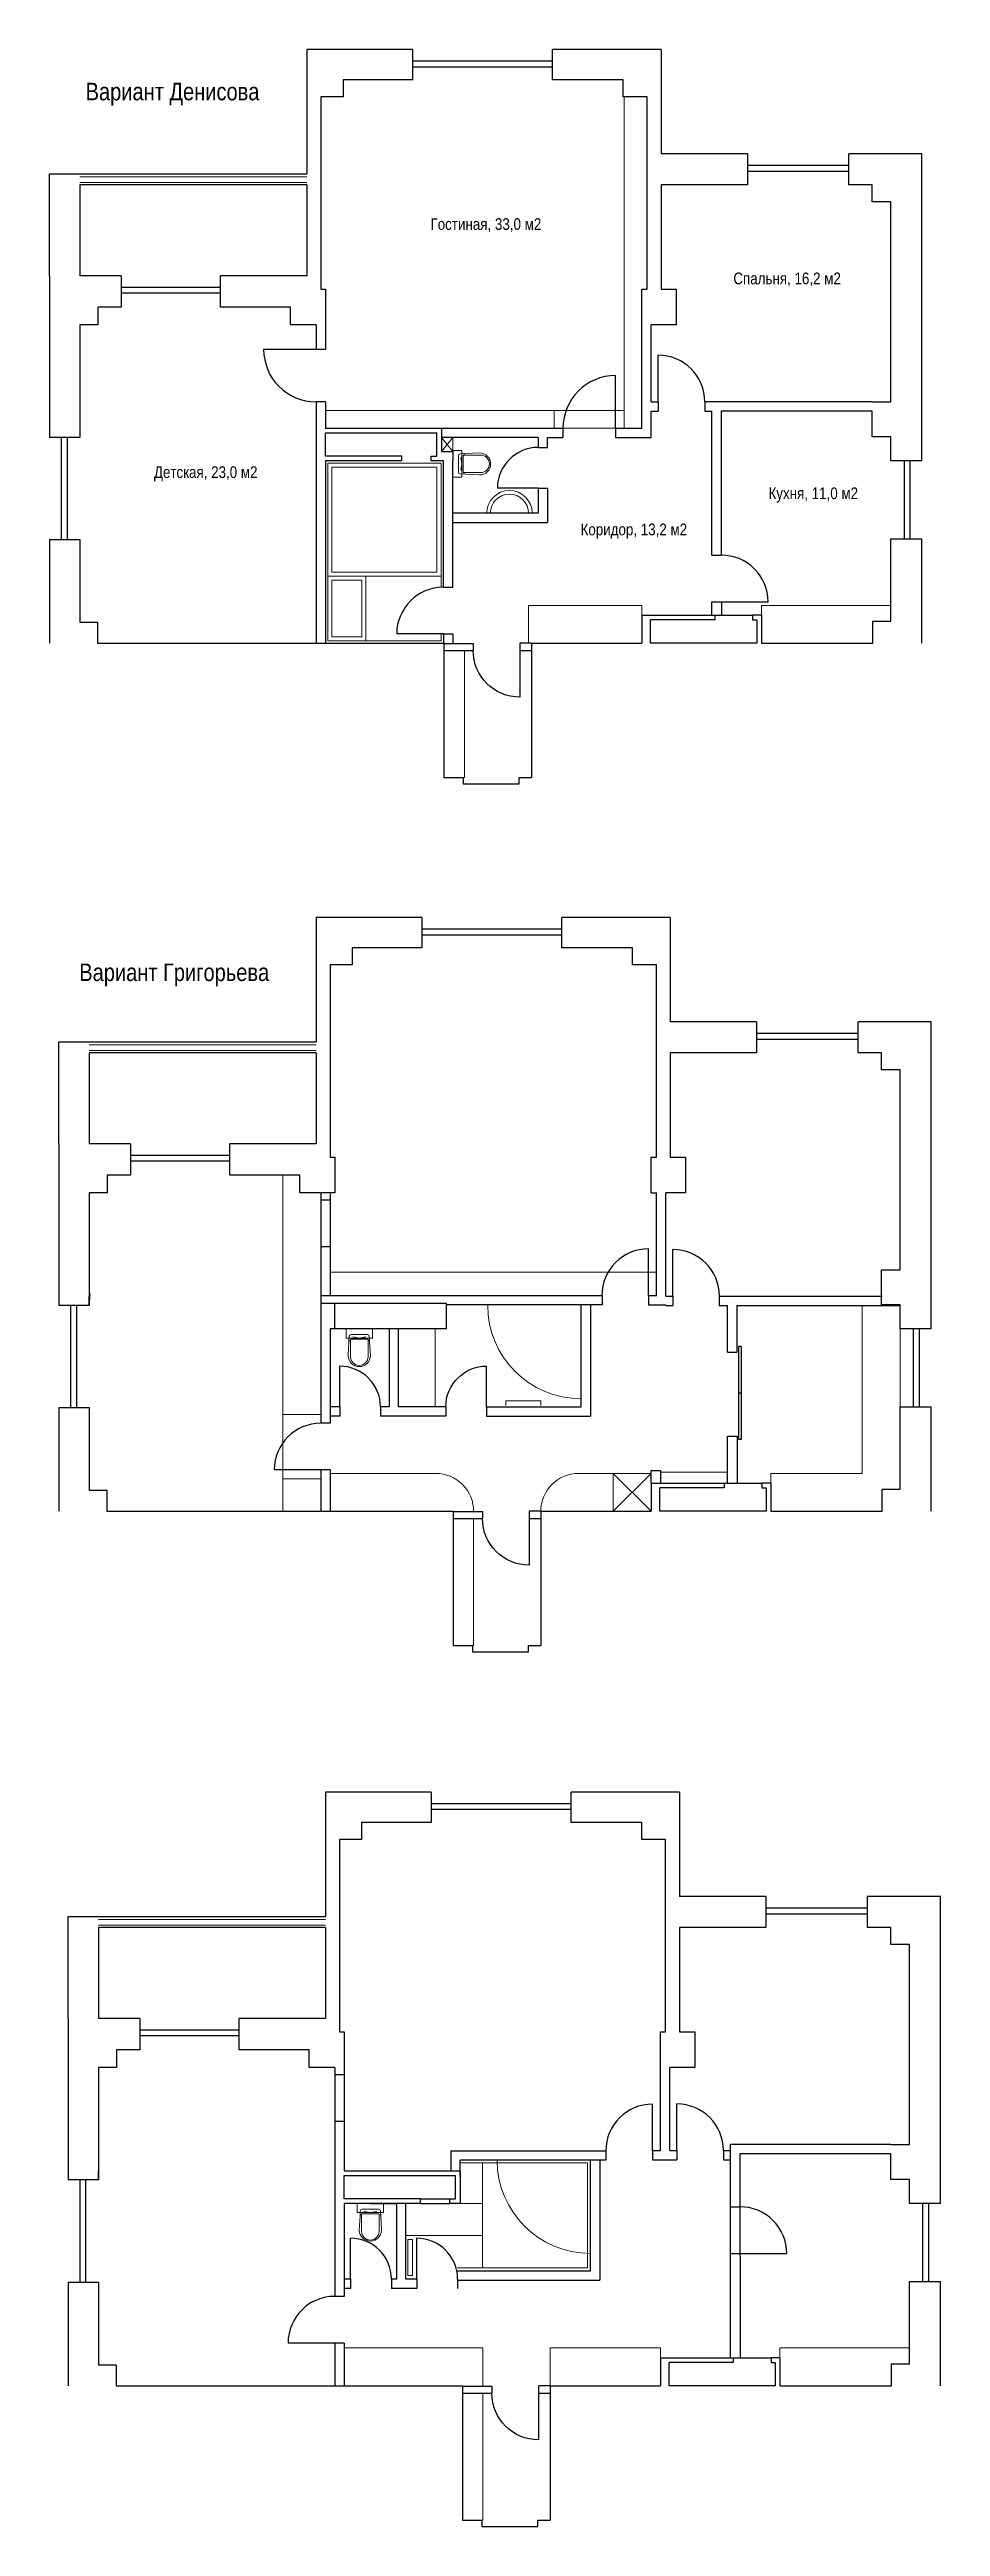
# Model space of a CAD drawing. Header units: inches. Extents: x -1596095 to 1052762, y -907497 to 506843.
# Drawn here: x -266912 to -251645, y -579853 to -537386 of the extents above; entities that cross this region are included whole.
import ezdxf

# ---------------------------------------------------------------- set-up
doc = ezdxf.new("R2010")
doc.units = ezdxf.units.IN
doc.header["$LTSCALE"] = 25
doc.header["$MEASUREMENT"] = 0
doc.layers.add('WINDOW-SILL', color=2, linetype='Continuous')
doc.layers.add('Двери', color=7, linetype='Continuous')
for name, color, linetype, lineweight in [('МЕБЕЛЬ', 5, 'Continuous', 9), ('Названия', 7, 'Continuous', 30), ('Размеры', 1, 'Continuous', 9), ('Стены', 7, 'Continuous', 30)]:
    doc.layers.add(name, color=color, linetype=linetype, lineweight=lineweight)
doc.layers.get('Размеры').off()
doc.styles.get("Standard").update_dxf_attribs({"font": 'ARIALN.TTF'})

msp = doc.modelspace()

# ---------------------------------------------------------------- texts
at = {"layer": 'Названия', "ltscale": 3}
for s, height, p in [('Вариант Денисова', 300, (-266294.9, -538256.3)), ('Гостиная, 33,0 м2', 200, (-260382.6, -540478.1)), ('Спальня, 16,2 м2', 200, (-255194, -541409.7)), ('Детская, 23,0 м2', 200, (-265124.3, -544731.5)), ('Кухня, 11,0 м2', 200, (-254591.8, -545093.8)), ('Коридор, 13,2 м2', 200, (-257812.4, -545713.4)), ('Вариант Григорьева ', 300, (-266403.6, -553356.7))]:
    msp.add_text(s, height=height, dxfattribs=at).set_placement(p)

# ---------------------------------------------------------------- blocks, each defined once
blk = doc.blocks.new('A$C025A23B8')
at = {"layer": 'Двери', "ltscale": 3}
blk.add_line((0, 0), (-800, 0), dxfattribs=at)
blk.add_arc((0, 0), 800, 180, 270, dxfattribs=at)
blk = doc.blocks.new('A$C1B43068F')
at = {"layer": 'МЕБЕЛЬ'}
for p, q in [((0, 332), (0, 48)), ((28, 362), (118, 367)), ((28, 18), (118, 13)), ((40, 300), (60, 190)), ((60, 190), (40, 80)), ((80, 330), (80, 50)), ((90, 340), (380, 340)), ((90, 40), (380, 40)), ((118, 367), (360, 380)), ((118, 13), (360, 0))]:
    blk.add_line(p, q, dxfattribs=at)
for centre, radius, start, end in [((30, 332), 30, 93.1692, 179.9894), ((30, 48), 30, 179.9894, 266.8095), ((90, 330), 10, 89.9894, 179.9894), ((90, 50), 10, 179.9894, 269.9894), ((120, 337), 30, 93.1692, 173.5211), ((120, 43), 30, 186.4576, 266.8095), ((360, 190), 190, 269.9894, 89.9894), ((380, 190), 150, 269.9894, 89.9894)]:
    blk.add_arc(centre, radius, start, end, dxfattribs=at)
blk = doc.blocks.new('A$C75CA72F4')
at = {"layer": 'МЕБЕЛЬ', "ltscale": 3}
blk.add_lwpolyline([(649, 0), (490, 0), (490, 454), (649, 454)], close=True, dxfattribs=at)
at = {"layer": 'МЕБЕЛЬ', "ltscale": 3, "extrusion": (0, 0, -1), "zscale": -1, "rotation": 359.9962709568343}
blk.add_blockref('A$C1B43068F', (-550, 36), dxfattribs=at)
blk = doc.blocks.new('A$C75556C51')
at = {"layer": 'МЕБЕЛЬ', "ltscale": 3, "xscale": -1, "rotation": 270}
blk.add_blockref('A$C75CA72F4', (-226, -649), dxfattribs=at)
blk = doc.blocks.new('A$C547704C8')
at = {"layer": 'Двери', "ltscale": 3}
blk.add_line((0, 160), (0, 860), dxfattribs=at)
blk.add_arc((0, 160), 700, 0, 90, dxfattribs=at)
at = {"layer": 'Стены', "ltscale": 3}
for p, q in [((0, 160), (0, 0)), ((700, 160), (700, 0))]:
    blk.add_line(p, q, dxfattribs=at)

# ---------------------------------------------------------------- linework, layer by layer
at = {"layer": 'WINDOW-SILL', "ltscale": 3}
msp.add_line((-266232.8, -558917.6), (-266217.4, -558718.2), dxfattribs=at)
at = {"layer": 'Двери', "ltscale": 3}
for p, q in [((-262343.4, -542526.1), (-263243.4, -542526.1)), ((-256483.5, -543426.9), (-256483.5, -542626.9)), ((-257213.5, -543876.1), (-257213.5, -542976.1)), ((-258537.8, -544907.8), (-259237.8, -544907.8)), ((-255398.5, -546854.9), (-254598.4, -546854.9)), ((-260163.4, -547406.1), (-260963.4, -547406.1)), ((-256648.8, -558748.2), (-256648.8, -557948.2)), ((-256233.8, -558758.1), (-256233.8, -557958.1)), ((-255098.9, -560417.3), (-255098.9, -559617.3)), ((-255098.9, -559617.3), (-255058.9, -559617.3)), ((-255058.9, -559617.3), (-255058.9, -561217.3)), ((-261940.4, -560659.5), (-261940.4, -559959.5)), ((-255098.9, -561217.3), (-255098.9, -560417.3)), ((-255098.9, -560417.3), (-255058.9, -560417.3)), ((-255058.9, -561217.3), (-255098.9, -561217.3)), ((-262264.4, -561738.4), (-263064.4, -561738.4)), ((-256579.8, -573412.1), (-256579.8, -572612.1)), ((-256164.8, -573408.6), (-256164.8, -572608.6)), ((-261754.4, -575611.5), (-261754.4, -574911.5)), ((-255079.8, -575172.1), (-254279.8, -575172.1)), ((-262024.8, -576707.3), (-262824.8, -576707.3))]:
    msp.add_line(p, q, dxfattribs=at)
for centre, radius, start, end in [((-262343.4, -542526.1), 900, 180, 270), ((-256483.5, -543426.9), 800, 0, 90), ((-257213.5, -543876.1), 900, 90, 180), ((-258537.8, -544907.8), 700, 90, 180), ((-255398.5, -546854.9), 800, 0, 90.35809), ((-260163.4, -547406.1), 800, 90, 180), ((-256648.8, -558748.2), 800, 90, 180), ((-256233.8, -558758.1), 800, 0, 90), ((-261940.4, -560659.5), 700, 0, 90), ((-262264.4, -561738.4), 800, 90, 180), ((-256579.8, -573412.1), 800, 90, 180), ((-256164.8, -573408.6), 800, 0, 90), ((-255079.8, -575172.1), 800, 0, 90.35809), ((-261754.4, -575611.5), 700, 0, 90), ((-262024.8, -576707.3), 800, 90, 180)]:
    msp.add_arc(centre, radius, start, end, dxfattribs=at)
at = {"layer": 'МЕБЕЛЬ', "ltscale": 3}
for p, q in [((-257063.5, -543876.1), (-257063.5, -538196.5)), ((-262183.4, -543576.1), (-257063.5, -543576.1)), ((-258263.5, -543876.1), (-258263.5, -543576.1)), ((-258113.5, -543876.1), (-257213.5, -543876.1)), ((-260003.4, -544036.1), (-260193.1, -544276.1)), ((-260193.1, -544036.1), (-260003.4, -544276.1)), ((-260003.4, -544036.1), (-260003.4, -544276.1)), ((-262143.4, -544476.3), (-262143.4, -547526.1)), ((-262143.4, -544476.3), (-260203.4, -544476.3)), ((-262073.4, -544546.3), (-262073.4, -546346.3)), ((-260273.4, -544546.3), (-262073.4, -544546.3)), ((-260273.4, -546346.3), (-260273.4, -544546.3)), ((-260203.4, -544476.3), (-260203.4, -546606.1)), ((-262143.4, -546416.3), (-260203.4, -546416.3)), ((-262073.4, -546346.3), (-260273.4, -546346.3)), ((-262073.4, -546486.3), (-262073.4, -547456.1)), ((-262073.4, -546486.3), (-261563.4, -546486.3)), ((-261563.4, -546486.3), (-261563.4, -547456.1)), ((-261493.4, -546416.3), (-261493.4, -547526.1)), ((-260203.4, -546606.1), (-260163.4, -546606.1)), ((-256763.5, -546916.1), (-258701.9, -546916.1)), ((-258701.9, -546916.1), (-258701.9, -547566.1)), ((-256763.5, -547566.1), (-256763.5, -546916.1)), ((-254713.9, -547566.1), (-254713.9, -546916.1)), ((-254713.9, -546916.1), (-252494, -546916.1)), ((-262143.4, -547526.1), (-260203.4, -547526.1)), ((-262073.4, -547456.1), (-261563.4, -547456.1)), ((-260203.4, -547406.1), (-260203.4, -547526.1)), ((-260203.4, -547406.1), (-260163.4, -547406.1)), ((-259803.9, -547690.2), (-259803.9, -549866.1)), ((-259803.9, -549866.1), (-259823.9, -549866.1)), ((-262914.4, -556686.9), (-262914.4, -562448.1)), ((-262104.4, -558348.2), (-256513.8, -558348.2)), ((-252984.6, -561798.1), (-252984.6, -558918.1)), ((-260303.7, -559318.2), (-260303.7, -560657.6)), ((-252334.2, -559318.5), (-252334.2, -560658.3)), ((-259091.7, -560633.8), (-259091.7, -560553.8)), ((-259091.7, -560553.8), (-258491.7, -560553.8)), ((-258491.7, -560553.8), (-258491.7, -560633.8)), ((-262264.4, -560788.4), (-262914.4, -560788.4)), ((-262104.4, -562448.1), (-262104.4, -561798.1)), ((-262104.4, -561798.1), (-260294.5, -561798.1)), ((-257844.5, -561798.1), (-256604.1, -561798.1)), ((-257254.1, -562448.1), (-256604.1, -561798.1)), ((-257254.1, -561798.1), (-256604.1, -562448.1)), ((-257254.1, -561798.1), (-257254.1, -562448.1)), ((-256604.1, -561798.1), (-256604.1, -561968.1)), ((-256444.1, -561778.1), (-255294.9, -561778.1)), ((-254554.5, -562448.1), (-254554.5, -561798.1)), ((-254554.5, -561798.1), (-252984.6, -561798.1)), ((-262264.4, -561888.4), (-262914.4, -561888.4)), ((-259644.5, -562572.2), (-259644.5, -564748.1)), ((-259644.5, -564748.1), (-259664.5, -564748.1)), ((-259874.4, -573621), (-257693.3, -573621)), ((-259493.3, -573621), (-259493.3, -575421)), ((-257693.3, -573621), (-259493.3, -573621)), ((-257693.3, -575421), (-257693.3, -573621)), ((-257693.3, -573621), (-257693.3, -575421)), ((-260804.8, -574312.9), (-260804.8, -574862.9)), ((-259493.3, -574312.9), (-259874.4, -574312.9)), ((-259493.3, -574862.9), (-259493.3, -574312.9)), ((-260804.8, -574862.9), (-259493.3, -574862.9)), ((-260772, -574931), (-260772, -575550.4)), ((-260692.1, -574931), (-260772, -574931)), ((-260692.1, -575550.4), (-260692.1, -574931)), ((-259920.2, -575421), (-257693.3, -575421)), ((-259493.3, -575421), (-257693.3, -575421)), ((-260772, -575550.4), (-260692.1, -575550.4)), ((-261864.8, -576792.7), (-259485.2, -576792.7)), ((-259485.2, -576792.7), (-259485.2, -577446.8)), ((-256444.8, -576792.7), (-258335.2, -576792.7)), ((-258335.2, -576792.7), (-258335.2, -577442.7)), ((-256444.8, -576792.7), (-256444.8, -576962.7)), ((-254395.2, -577442.7), (-254395.2, -576792.7)), ((-254395.2, -576792.7), (-252175.3, -576792.7)), ((-259485.2, -577566.8), (-259485.2, -579742.7)), ((-259485.2, -579742.7), (-259505.2, -579742.7))]:
    msp.add_line(p, q, dxfattribs=at)
for centre, radius, start, end in [((-259031.2, -545336.1), 390, 0, 180), ((-259031.2, -545336.1), 327.8, 0, 180), ((-257803.7, -558918.1), 1600, 180, 270), ((-260294.5, -562448.1), 650, 359.63922, 90), ((-257844.5, -562448.1), 650, 90, 180), ((-257643.3, -573572.1), 1600, 180, 270)]:
    msp.add_arc(centre, radius, start, end, dxfattribs=at)
at = {"layer": 'Стены', "ltscale": 3}
for p, q in [((-260693.8, -537385.9), (-262502.8, -537385.9)), ((-262502.8, -537385.9), (-262502.8, -539519.5)), ((-260693.8, -537385.9), (-260693.8, -537906.3)), ((-258293.5, -537585.9), (-260693.8, -537585.9)), ((-258293.5, -537906.3), (-258293.5, -537385.9)), ((-256433.9, -537385.9), (-258293.5, -537385.9)), ((-256433.9, -537385.9), (-256433.9, -539176.6)), ((-260693.8, -537906.3), (-261883.5, -537906.3)), ((-261883.5, -537906.3), (-261883.5, -538196.5)), ((-258293.5, -537685.9), (-260693.8, -537685.9)), ((-257083.2, -537906.3), (-258293.5, -537906.3)), ((-257083.2, -538196.5), (-257083.2, -537906.3)), ((-261883.5, -538196.5), (-262263.8, -538196.5)), ((-262263.8, -538196.5), (-262263.8, -541496.1)), ((-256673.2, -538196.5), (-257083.2, -538196.5)), ((-256673.2, -541496.1), (-256673.2, -538196.5)), ((-254954.1, -539176.6), (-256433.9, -539176.6)), ((-254954.1, -539176.6), (-254954.1, -539706.5)), ((-253214.3, -539706.5), (-253214.3, -539176.6)), ((-251963.9, -539176.6), (-253214.3, -539176.6)), ((-251963.9, -544436.5), (-251963.9, -539176.6)), ((-266912.4, -541264.6), (-266912.4, -539519.5)), ((-266912.4, -539519.5), (-262502.8, -539519.5)), ((-262502.8, -539706.5), (-266392.1, -539706.5)), ((-266392.1, -539706.5), (-266392.1, -541264.6)), ((-262502.8, -539706.5), (-262502.8, -541264.6)), ((-254954.1, -539706.5), (-256433.9, -539706.5)), ((-256433.9, -539706.5), (-256433.9, -541496.1)), ((-253214.3, -539376.6), (-254954.1, -539376.6)), ((-253214.3, -539476.6), (-254954.1, -539476.6)), ((-252814.2, -539706.5), (-253214.3, -539706.5)), ((-252814.2, -539996.8), (-252814.2, -539706.5)), ((-252493.6, -539996.8), (-252814.2, -539996.8)), ((-252493.6, -543426.9), (-252493.6, -539996.8)), ((-266912.4, -541264.6), (-266912.4, -544035.6)), ((-265682.9, -541264.6), (-266392.1, -541264.6)), ((-265682.9, -541264.6), (-265682.9, -541805)), ((-263983.4, -541805), (-263983.4, -541264.6)), ((-262502.8, -541264.6), (-263983.4, -541264.6)), ((-265682.9, -541805), (-266082.5, -541805)), ((-266082.5, -541805), (-266082.5, -542105.2)), ((-263983.4, -541464.6), (-265682.9, -541464.6)), ((-263983.4, -541564.6), (-265682.9, -541564.6)), ((-262783.7, -541805), (-263983.4, -541805)), ((-262783.7, -542105.2), (-262783.7, -541805)), ((-262263.8, -541496.1), (-262183.4, -541496.1)), ((-262183.4, -541496.1), (-262183.4, -541776.1)), ((-262183.4, -541776.1), (-262183.4, -542016)), ((-256763.5, -541496.1), (-256673.2, -541496.1)), ((-256763.5, -541776.1), (-256763.5, -541496.1)), ((-256763.5, -542106.2), (-256763.5, -541776.1)), ((-256433.9, -541496.1), (-256173.8, -541496.1)), ((-256173.8, -541496.1), (-256173.8, -542106.2)), ((-266082.5, -542105.2), (-266392.1, -542105.2)), ((-266392.1, -542105.2), (-266392.1, -544035.6)), ((-262343.4, -542105.2), (-262783.7, -542105.2)), ((-262343.4, -542105.2), (-262343.4, -542526.1)), ((-262183.4, -542016), (-262183.4, -542526.1)), ((-256763.5, -543586.9), (-256763.5, -542106.2)), ((-256173.8, -542106.2), (-256603.5, -542106.2)), ((-256603.5, -543426.9), (-256603.5, -542106.2)), ((-262183.4, -542526.1), (-262343.4, -542526.1)), ((-262343.4, -543426.1), (-262343.4, -547566.1)), ((-262183.4, -543426.1), (-262343.4, -543426.1)), ((-262183.4, -543426.1), (-262183.4, -543876.1)), ((-256603.5, -543426.9), (-256483.5, -543426.9)), ((-256483.5, -543426.9), (-256483.5, -543586.9)), ((-252814.2, -543426.9), (-255683.5, -543426.9)), ((-255683.5, -543426.9), (-255683.5, -543586.9)), ((-252814.2, -543426.9), (-252493.6, -543426.9)), ((-262183.4, -543876.1), (-259893.1, -543876.1)), ((-262183.4, -544356.1), (-262183.4, -543956.1)), ((-262183.4, -543956.1), (-260273, -543956.1)), ((-260273, -544356.1), (-260273, -543956.1)), ((-260193.1, -543876.1), (-260193.1, -544276.1)), ((-259893.1, -543876.1), (-258113.5, -543876.1)), ((-258113.5, -543876.1), (-258113.5, -544036.1)), ((-257213.5, -543876.1), (-257213.5, -544036.1)), ((-257213.5, -543876.1), (-256763.5, -543876.1)), ((-256763.5, -543876.1), (-256763.5, -543586.9)), ((-256603.5, -543586.9), (-256483.5, -543586.9)), ((-256603.5, -544036.1), (-256603.5, -543586.9)), ((-255683.5, -543586.9), (-255563.5, -543586.9)), ((-255563.5, -546054.9), (-255563.5, -543586.9)), ((-252814.2, -543586.9), (-255403.5, -543586.9)), ((-255403.5, -543586.9), (-255403.2, -546054.9)), ((-252814.2, -544026.9), (-252814.2, -543586.9)), ((-266392.1, -544035.6), (-266912.4, -544035.6)), ((-266712.4, -544035.6), (-266712.4, -545785.2)), ((-266612.4, -544035.6), (-266612.4, -545785.2)), ((-260873.3, -544356.1), (-262183.4, -544356.1)), ((-260873.3, -544436.3), (-260873.3, -544356.1)), ((-260373.5, -544436.3), (-260373.5, -544356.1)), ((-260373.5, -544356.1), (-260273, -544356.1)), ((-258537.8, -544036.1), (-260193.1, -544036.1)), ((-260193.1, -544276.1), (-260003.4, -544276.1)), ((-260003.4, -544276.1), (-260003.4, -544436.3)), ((-258537.8, -544036.1), (-258537.8, -544207.8)), ((-258537.8, -544207.8), (-258377.8, -544207.8)), ((-258377.8, -544207.8), (-258377.8, -544036.1)), ((-258377.8, -544036.1), (-258113.5, -544036.1)), ((-257213.5, -544036.1), (-256603.5, -544036.1)), ((-252493.6, -544026.9), (-252814.2, -544026.9)), ((-252493.6, -544436.5), (-252493.6, -544026.9)), ((-260873.3, -544436.3), (-262183.4, -544436.3)), ((-262183.4, -544436.3), (-262183.4, -545456.3)), ((-260163.4, -544436.3), (-260373.5, -544436.3)), ((-260163.4, -546606.1), (-260163.4, -544436.3)), ((-260003.4, -546606.1), (-260003.4, -544436.3)), ((-251963.9, -544436.5), (-252493.6, -544436.5)), ((-252263.9, -545776.3), (-252263.9, -544436.5)), ((-252163.9, -545776.3), (-252163.9, -544436.5)), ((-258537.8, -544907.8), (-258377.8, -544907.8)), ((-258537.8, -544907.8), (-258537.8, -545336.1)), ((-258377.8, -544907.8), (-258377.8, -545496.1)), ((-262183.4, -545456.3), (-262183.4, -546786.1)), ((-258537.8, -545336.1), (-260003.4, -545336.1)), ((-260003.4, -545496.1), (-258377.8, -545496.1)), ((-266912.4, -545785.2), (-266912.4, -547566.1)), ((-266912.4, -545785.2), (-266392.1, -545785.2)), ((-266392.1, -545785.2), (-266392.1, -547205.3)), ((-255563.7, -546054.9), (-255403.7, -546054.9)), ((-252494, -547186.5), (-252494, -545776.3)), ((-252494, -545776.3), (-251963.9, -545776.3)), ((-251963.9, -547566.1), (-251963.9, -545776.3)), ((-262183.4, -546786.1), (-262183.4, -547566.1)), ((-260163.4, -546606.1), (-260003.4, -546606.1)), ((-255563.7, -547086.1), (-255563.7, -546854.9)), ((-255563.7, -546854.9), (-255398.5, -546854.9)), ((-255398.5, -546854.9), (-255398.5, -547086.1)), ((-266392.1, -547205.3), (-266091.7, -547205.3)), ((-266091.7, -547205.3), (-266091.7, -547566.1)), ((-256763.5, -547086.1), (-256763.5, -547566.1)), ((-256763.5, -547086.1), (-254864.1, -547086.1)), ((-255513.5, -547166.2), (-256613.9, -547166.1)), ((-256613.9, -547566.1), (-256613.9, -547166.1)), ((-255513.5, -547086.1), (-255513.5, -547166.2)), ((-254713.9, -547086.1), (-254864.1, -547086.1)), ((-254864.1, -547086.1), (-254864.1, -547166.1)), ((-254864.1, -547166.1), (-254793.5, -547166.1)), ((-254793.5, -547166.1), (-254793.5, -547566.1)), ((-254713.9, -547086.1), (-254713.9, -547566.1)), ((-252803.9, -547566.1), (-252803.9, -547186.5)), ((-252803.9, -547186.5), (-252494, -547186.5)), ((-252494, -547186.5), (-252494, -547186.5)), ((-266091.7, -547566.1), (-260153.9, -547566.1)), ((-260163.4, -547406.1), (-260003.4, -547406.1)), ((-260163.4, -547406.1), (-260163.4, -547566.1)), ((-260153.9, -547566.1), (-260153.9, -549866.1)), ((-260153.9, -547570.2), (-259652.4, -547570.2)), ((-260153.9, -547690.2), (-259652.4, -547690.2)), ((-260003.4, -547406.1), (-260003.4, -547570.2)), ((-259652.4, -547570.2), (-259652.4, -547690.2)), ((-258653.9, -547566.1), (-258852.5, -547566.1)), ((-258852.5, -547569.9), (-258852.5, -547690.2)), ((-258852.5, -547690.2), (-258653.9, -547690.2)), ((-258653.9, -547566.1), (-258653.9, -549866.1)), ((-258653.9, -547566.1), (-256763.5, -547566.1)), ((-254793.5, -547566.1), (-256613.9, -547566.1)), ((-254713.9, -547566.1), (-252803.9, -547566.1)), ((-260153.9, -549866.1), (-259823.9, -549866.1)), ((-259823.9, -549866.1), (-259823.9, -549976.1)), ((-258863.9, -549866.1), (-258653.9, -549866.1)), ((-258863.9, -549976.1), (-258863.9, -549866.1)), ((-259823.9, -549976.1), (-258863.9, -549976.1)), ((-260534.5, -552267.9), (-262343.4, -552267.9)), ((-262343.4, -552267.9), (-262343.4, -554401.5)), ((-260534.5, -552267.9), (-260534.5, -552788.2)), ((-258134.2, -552467.9), (-260534.5, -552467.9)), ((-258134.2, -552788.2), (-258134.2, -552267.9)), ((-256274.5, -552267.9), (-258134.2, -552267.9)), ((-256274.5, -552267.9), (-256274.5, -554058.6)), ((-260534.5, -552788.2), (-261724.2, -552788.2)), ((-261724.2, -552788.2), (-261724.2, -553078.5)), ((-258134.2, -552567.9), (-260534.5, -552567.9)), ((-256923.9, -552788.2), (-258134.2, -552788.2)), ((-256923.9, -553078.5), (-256923.9, -552788.2)), ((-261724.2, -553078.5), (-262104.4, -553078.5)), ((-262104.4, -553078.5), (-262104.4, -556378.1)), ((-256513.8, -553078.5), (-256923.9, -553078.5)), ((-256513.8, -556378.1), (-256513.8, -553078.5)), ((-254794.7, -554058.6), (-256274.5, -554058.6)), ((-254794.7, -554058.6), (-254794.7, -554588.5)), ((-253055, -554588.5), (-253055, -554058.6)), ((-251804.6, -554058.6), (-253055, -554058.6)), ((-251804.6, -559318.5), (-251804.6, -554058.6)), ((-266753, -556146.6), (-266753, -554401.5)), ((-266753, -554401.5), (-262343.4, -554401.5)), ((-262343.4, -554588.5), (-266232.8, -554588.5)), ((-266232.8, -554588.5), (-266232.8, -556146.6)), ((-262343.4, -554588.5), (-262343.4, -556146.6)), ((-254794.7, -554588.5), (-256274.5, -554588.5)), ((-256274.5, -554588.5), (-256274.5, -556378.1)), ((-253055, -554258.6), (-254794.7, -554258.6)), ((-253055, -554358.6), (-254794.7, -554358.6)), ((-252654.8, -554588.5), (-253055, -554588.5)), ((-252654.8, -554878.8), (-252654.8, -554588.5)), ((-252334.2, -554878.8), (-252654.8, -554878.8)), ((-252334.2, -558308.9), (-252334.2, -554878.8)), ((-266753, -556146.6), (-266753, -558917.6)), ((-265523.6, -556146.6), (-266232.8, -556146.6)), ((-265523.6, -556146.6), (-265523.6, -556686.9)), ((-263824, -556686.9), (-263824, -556146.6)), ((-262343.4, -556146.6), (-263824, -556146.6)), ((-265523.6, -556686.9), (-265923.2, -556686.9)), ((-265923.2, -556686.9), (-265923.2, -556987.2)), ((-263824, -556346.6), (-265523.6, -556346.6)), ((-263824, -556446.6), (-265523.6, -556446.6)), ((-262624.4, -556686.9), (-263824, -556686.9)), ((-262624.4, -556987.2), (-262624.4, -556686.9)), ((-262104.4, -556378.1), (-262024.1, -556378.1)), ((-262024.1, -556378.1), (-262024.1, -556987.2)), ((-262024.1, -556658.1), (-262024.1, -556897.9)), ((-256604.1, -556378.1), (-256513.8, -556378.1)), ((-256604.1, -556658.1), (-256604.1, -556378.1)), ((-256604.1, -556988.2), (-256604.1, -556658.1)), ((-256274.5, -556378.1), (-256014.5, -556378.1)), ((-256014.5, -556378.1), (-256014.5, -556988.2)), ((-265923.2, -556987.2), (-266232.8, -556987.2)), ((-266232.8, -556987.2), (-266232.8, -558917.6)), ((-262024.1, -556987.2), (-262624.4, -556987.2)), ((-262264.4, -556987.2), (-262264.4, -557107.2)), ((-262264.4, -557107.2), (-262264.4, -560938.4)), ((-262264.4, -557107.2), (-262104.4, -557107.2)), ((-262104.4, -557002.6), (-262104.4, -557211.8)), ((-262104.4, -557107.2), (-262104.4, -558748.2)), ((-262024.1, -556819.1), (-262024.1, -556897.9)), ((-256604.1, -556988.2), (-256513.8, -556988.2)), ((-256513.8, -558468.9), (-256513.8, -556988.2)), ((-256014.5, -556988.2), (-256353.8, -556988.2)), ((-256353.8, -558468.9), (-256353.8, -556988.2)), ((-262264.4, -557907.1), (-262104.4, -557907.2)), ((-252654.8, -558908.9), (-252654.8, -558308.9)), ((-252654.8, -558308.9), (-252334.2, -558308.9)), ((-266232.8, -558917.6), (-266232.8, -558767.5)), ((-262264.4, -558748.2), (-260114.4, -558748.2)), ((-260114.4, -558748.2), (-258292.6, -558748.2)), ((-258292.6, -558748.2), (-257448.8, -558748.2)), ((-257444.8, -558748.2), (-257444.8, -558908.1)), ((-256648.8, -558748.2), (-256648.8, -558908.1)), ((-256648.8, -558748.2), (-256513.8, -558748.2)), ((-256513.8, -558758.1), (-256513.8, -558468.9)), ((-256353.8, -558758.1), (-256353.8, -558468.9)), ((-256353.8, -558758.1), (-256233.8, -558758.1)), ((-256233.8, -558758.1), (-256233.8, -558918.1)), ((-255437.8, -558758.1), (-255437.8, -558918.1)), ((-255433.8, -558758.1), (-252644.5, -558758.1)), ((-266232.8, -558917.6), (-266753, -558917.6)), ((-266232.8, -558917.6), (-266753, -558917.6)), ((-266553, -558917.6), (-266553, -560667.2)), ((-266453, -558917.6), (-266453, -560667.2)), ((-262264.4, -558878.2), (-260113.7, -558878.2)), ((-262024.1, -559318.2), (-262024.1, -558878.2)), ((-260113.7, -558878.2), (-260113.7, -559318.2)), ((-258292.6, -558908.1), (-260113.7, -558908.1)), ((-257444.8, -558908.1), (-258292.6, -558908.1)), ((-257803.7, -560657.6), (-257803.7, -558918.1)), ((-257643.7, -558918.1), (-257643.7, -560817.6)), ((-256648.8, -558908.1), (-256353.8, -558908.1)), ((-256353.8, -558918.1), (-256233.8, -558918.1)), ((-255437.8, -558918.1), (-255294.7, -558918.1)), ((-255294.7, -559720.6), (-255294.7, -558918.1)), ((-255134.7, -558918.1), (-255134.4, -559720.6)), ((-255134.7, -558918.1), (-252334.2, -558918.1)), ((-252334.2, -558908.9), (-252654.8, -558908.9)), ((-252334.2, -559318.5), (-252334.2, -558908.9)), ((-260113.7, -559318.2), (-262104.4, -559318.2)), ((-262104.4, -559318.2), (-262104.4, -560338.2)), ((-261093.7, -559318.2), (-261093.7, -560657.6)), ((-260933.7, -560657.6), (-260933.7, -559318.2)), ((-251804.6, -559318.5), (-252334.2, -559318.5)), ((-252104.6, -560658.3), (-252104.6, -559318.5)), ((-252004.6, -560658.3), (-252004.6, -559318.5)), ((-255294.4, -559720.6), (-255134.4, -559720.6)), ((-262104.4, -560338.2), (-262104.4, -560938.4)), ((-266753, -560667.2), (-266753, -562448.1)), ((-266753, -560667.2), (-266232.8, -560667.2)), ((-266232.8, -560667.2), (-266232.8, -562087.3)), ((-262104.4, -560938.4), (-262264.4, -560938.4)), ((-261940.4, -560659.5), (-262104.4, -560657.6)), ((-261940.4, -560817.6), (-262104.4, -560817.6)), ((-261940.4, -560659.5), (-261940.4, -560817.6)), ((-261093.7, -560657.6), (-261240.4, -560659.5)), ((-261240.4, -560659.5), (-261240.4, -560817.6)), ((-260121.7, -560817.6), (-261240.4, -560817.6)), ((-260121.7, -560657.6), (-260933.7, -560657.6)), ((-259421.7, -560657.6), (-257803.7, -560657.6)), ((-259421.7, -560817.6), (-257643.7, -560817.6)), ((-252334.6, -562068.5), (-252334.6, -560658.3)), ((-252334.6, -560658.3), (-251804.6, -560658.3)), ((-251804.6, -562448.1), (-251804.6, -560658.3)), ((-255294.9, -561968.1), (-255294.9, -561160)), ((-255294.9, -561160), (-255129.7, -561160)), ((-255129.7, -561160), (-255129.7, -561968.1)), ((-262264.4, -561738.4), (-262264.4, -562448.1)), ((-262104.4, -561738.4), (-262264.4, -561738.4)), ((-262104.4, -561738.4), (-262104.4, -562448.1)), ((-256604.1, -561798.1), (-256604.1, -561748.1)), ((-256604.1, -561748.1), (-256444.1, -561748.1)), ((-256604.1, -561968.1), (-256604.1, -561798.1)), ((-256444.1, -561748.1), (-256444.1, -561968.1)), ((-266232.8, -562087.3), (-265932.4, -562087.3)), ((-265932.4, -562087.3), (-265932.4, -562448.1)), ((-256604.1, -561968.1), (-256604.1, -562448.1)), ((-256604.1, -561968.1), (-254704.8, -561968.1)), ((-255354.1, -562048.2), (-256454.5, -562048)), ((-256454.5, -562448.1), (-256454.5, -562048)), ((-255354.1, -561968.1), (-255354.1, -562048.2)), ((-254554.5, -561968.1), (-254704.8, -561968.1)), ((-254704.8, -561968.1), (-254704.8, -562048)), ((-254704.8, -562048), (-254634.2, -562048)), ((-254634.2, -562048), (-254634.2, -562448.1)), ((-254554.5, -561968.1), (-254554.5, -562448.1)), ((-252644.5, -562448.1), (-252644.5, -562068.5)), ((-252644.5, -562068.5), (-252334.6, -562068.5)), ((-252334.6, -562068.5), (-252334.6, -562068.5)), ((-265932.4, -562448.1), (-259994.5, -562448.1)), ((-259994.5, -562448.1), (-259994.5, -564748.1)), ((-259994.5, -562452.2), (-259493.1, -562452.2)), ((-259994.5, -562572.2), (-259493.1, -562572.2)), ((-259493.1, -562452.2), (-259493.1, -562572.2)), ((-258494.5, -562448.1), (-258693.2, -562448.1)), ((-258693.2, -562451.9), (-258693.2, -562572.2)), ((-258693.2, -562572.2), (-258494.5, -562572.2)), ((-258494.5, -562448.1), (-258494.5, -564748.1)), ((-258494.5, -562448.1), (-256604.1, -562448.1)), ((-254634.2, -562448.1), (-256454.5, -562448.1)), ((-254554.5, -562448.1), (-252644.5, -562448.1)), ((-259994.5, -564748.1), (-259664.5, -564748.1)), ((-259664.5, -564748.1), (-259664.5, -564858.1)), ((-258704.5, -564748.1), (-258494.5, -564748.1)), ((-258704.5, -564858.1), (-258704.5, -564748.1)), ((-259664.5, -564858.1), (-258704.5, -564858.1)), ((-260375.2, -567262.6), (-262184.1, -567262.6)), ((-262184.1, -567262.6), (-262184.1, -569396.2)), ((-260375.2, -567262.6), (-260375.2, -567782.9)), ((-257974.9, -567782.9), (-257974.9, -567262.6)), ((-256115.2, -567262.6), (-257974.9, -567262.6)), ((-256115.2, -567262.6), (-256115.2, -569053.2)), ((-257974.9, -567462.6), (-260375.2, -567462.6)), ((-257974.9, -567562.6), (-260375.2, -567562.6)), ((-261564.8, -568073.2), (-261945.1, -568073.2)), ((-261945.1, -568073.2), (-261945.1, -571372.7)), ((-260375.2, -567782.9), (-261564.8, -567782.9)), ((-261564.8, -567782.9), (-261564.8, -568073.2)), ((-256764.5, -567782.9), (-257974.9, -567782.9)), ((-256764.5, -568073.2), (-256764.5, -567782.9)), ((-256354.5, -568073.2), (-256764.5, -568073.2)), ((-256354.5, -571372.7), (-256354.5, -568073.2)), ((-254635.4, -569053.2), (-256115.2, -569053.2)), ((-254635.4, -569053.2), (-254635.4, -569583.1)), ((-252895.6, -569583.1), (-252895.6, -569053.2)), ((-251645.2, -569053.2), (-252895.6, -569053.2)), ((-251645.2, -574313.2), (-251645.2, -569053.2)), ((-266593.7, -571141.2), (-266593.7, -569396.2)), ((-266593.7, -569396.2), (-262184.1, -569396.2)), ((-252895.6, -569253.2), (-254635.4, -569253.2)), ((-252895.6, -569353.2), (-254635.4, -569353.2)), ((-262184.1, -569583.1), (-266073.4, -569583.1)), ((-266073.4, -569583.1), (-266073.4, -571141.2)), ((-262184.1, -569583.1), (-262184.1, -571141.2)), ((-254635.4, -569583.1), (-256115.2, -569583.1)), ((-256115.2, -569583.1), (-256115.2, -571372.7)), ((-252495.5, -569583.1), (-252895.6, -569583.1)), ((-252495.5, -569873.4), (-252495.5, -569583.1)), ((-252174.9, -569873.4), (-252495.5, -569873.4)), ((-252174.9, -573303.6), (-252174.9, -569873.4)), ((-266593.7, -571141.2), (-266593.7, -573912.3)), ((-265364.2, -571141.2), (-266073.4, -571141.2)), ((-265364.2, -571141.2), (-265364.2, -571681.6)), ((-263664.7, -571681.6), (-263664.7, -571141.2)), ((-262184.1, -571141.2), (-263664.7, -571141.2)), ((-263664.7, -571341.2), (-265364.2, -571341.2)), ((-263664.7, -571441.2), (-265364.2, -571441.2)), ((-261945.1, -571372.7), (-261864.8, -571372.7)), ((-261864.8, -571372.7), (-261864.8, -571652.7)), ((-256444.8, -571372.7), (-256354.5, -571372.7)), ((-256444.8, -571652.7), (-256444.8, -571372.7)), ((-256115.2, -571372.7), (-255855.1, -571372.7)), ((-255855.1, -571372.7), (-255855.1, -571982.9)), ((-265763.8, -571981.8), (-266073.4, -571981.8)), ((-266073.4, -571981.8), (-266073.4, -573912.3)), ((-265364.2, -571681.6), (-265763.8, -571681.6)), ((-265763.8, -571681.6), (-265763.8, -571981.8)), ((-262465.1, -571681.6), (-263664.7, -571681.6)), ((-262465.1, -571981.8), (-262465.1, -571681.6)), ((-262024.8, -571981.8), (-262465.1, -571981.8)), ((-262024.8, -571981.8), (-262024.8, -572101.8)), ((-261864.8, -571652.7), (-261864.8, -571892.6)), ((-261864.8, -571813.7), (-261864.8, -571892.6)), ((-261864.8, -571892.6), (-261864.8, -572101.8)), ((-256444.8, -571982.9), (-256444.8, -571652.7)), ((-256444.8, -573408.6), (-256444.8, -571982.9)), ((-255855.1, -571982.9), (-256284.8, -571982.9)), ((-256284.8, -573408.6), (-256284.8, -571982.9)), ((-262024.8, -572101.8), (-262024.8, -575907.3)), ((-262024.8, -572101.8), (-261864.8, -572101.8)), ((-261864.8, -572101.8), (-261864.8, -573593.6)), ((-262024.8, -572901.7), (-261864.8, -572901.8)), ((-261864.8, -573302.7), (-261864.8, -573752.7)), ((-260034.4, -573412.1), (-258133.3, -573412.1)), ((-260034.4, -573412.1), (-260034.4, -573752.7)), ((-258133.3, -573572.1), (-259874.4, -573572.1)), ((-259874.4, -573857.7), (-259874.4, -573572.1)), ((-258133.3, -573412.1), (-257379.8, -573412.1)), ((-257379.8, -573572.1), (-258133.3, -573572.1)), ((-257643.3, -575471.5), (-257643.3, -573572.1)), ((-257483.3, -573572.1), (-257483.3, -575631.5)), ((-257379.8, -573412.1), (-257379.8, -573572.1)), ((-256579.8, -573408.6), (-256579.8, -573568.6)), ((-256579.8, -573408.6), (-256444.8, -573408.6)), ((-256579.8, -573568.6), (-256284.8, -573568.6)), ((-256284.8, -573408.6), (-256164.8, -573408.6)), ((-256284.8, -573568.6), (-256164.8, -573568.6)), ((-256164.8, -573408.6), (-256164.8, -573568.6)), ((-255364.8, -573408.6), (-255364.8, -573568.6)), ((-255364.8, -573408.6), (-255244.8, -573408.6)), ((-255364.8, -573568.6), (-255244.8, -573568.6)), ((-255244.8, -576962.7), (-255244.8, -573303.6)), ((-252495.5, -573303.6), (-255244.8, -573303.6)), ((-252495.5, -573463.6), (-255084.8, -573463.6)), ((-255084.8, -573463.6), (-255079.8, -576962.7)), ((-252495.5, -573303.6), (-252174.9, -573303.6)), ((-252495.5, -573903.6), (-252495.5, -573463.6)), ((-266073.4, -573912.3), (-266593.7, -573912.3)), ((-266073.4, -573912.3), (-266593.7, -573912.3)), ((-266393.7, -573912.3), (-266393.7, -575661.9)), ((-266293.7, -573912.3), (-266293.7, -575661.9)), ((-266073.4, -573912.3), (-266073.4, -573762.1)), ((-261864.8, -573752.7), (-259874.4, -573752.7)), ((-261864.8, -574232.7), (-261864.8, -573832.8)), ((-261864.8, -573832.8), (-259954.3, -573832.8)), ((-259954.3, -574232.7), (-259954.3, -573832.8)), ((-259874.4, -573752.7), (-259874.4, -574312.9)), ((-252174.9, -573903.6), (-252495.5, -573903.6)), ((-252174.9, -574313.2), (-252174.9, -573903.6)), ((-260554.6, -574232.7), (-261864.8, -574232.7)), ((-260554.6, -574312.9), (-261864.8, -574312.9)), ((-261864.8, -574312.9), (-261864.8, -575332.9)), ((-261414.8, -574312.9), (-260964.8, -574312.9)), ((-260964.8, -574312.9), (-260964.8, -575611.5)), ((-260804.8, -575611.5), (-260804.8, -574312.9)), ((-260554.6, -574312.9), (-260554.6, -574232.7)), ((-260554.6, -574232.7), (-260054.8, -574232.7)), ((-260554.6, -574312.9), (-260054.8, -574312.9)), ((-260054.8, -574312.9), (-260054.8, -574232.7)), ((-260054.8, -574232.7), (-259954.3, -574232.7)), ((-259874.4, -574312.9), (-260054.8, -574312.9)), ((-255245.1, -574372.1), (-255085.1, -574372.1)), ((-251645.2, -574313.2), (-252174.9, -574313.2)), ((-251945.2, -575653), (-251945.2, -574313.2)), ((-251845.2, -575653), (-251845.2, -574313.2)), ((-261864.8, -574887.2), (-261864.8, -575907.3)), ((-255245.1, -575172.1), (-255079.8, -575172.1)), ((-266593.7, -575661.9), (-266593.7, -577442.7)), ((-266593.7, -575661.9), (-266073.4, -575661.9)), ((-266073.4, -575661.9), (-266073.4, -577082)), ((-261754.4, -575611.5), (-261864.8, -575611.5)), ((-261754.4, -575771.5), (-261864.8, -575771.5)), ((-261754.4, -575611.5), (-261754.4, -575771.5)), ((-261054.4, -575611.5), (-261054.4, -575771.5)), ((-260964.8, -575611.5), (-261054.4, -575611.5)), ((-260620.2, -575771.5), (-261054.4, -575771.5)), ((-260620.2, -575611.5), (-260804.8, -575611.5)), ((-259920.2, -575471.5), (-257643.3, -575471.5)), ((-259920.2, -575631.5), (-257483.3, -575631.5)), ((-252175.3, -577063.1), (-252175.3, -575653)), ((-252175.3, -575653), (-251645.2, -575653)), ((-251645.2, -577442.7), (-251645.2, -575653)), ((-261864.8, -575907.3), (-262024.8, -575907.3)), ((-266073.4, -577082), (-265773, -577082)), ((-265773, -577082), (-265773, -577442.7)), ((-261864.8, -576707.3), (-262024.8, -576707.3)), ((-262024.8, -576707.3), (-262024.8, -577442.7)), ((-261864.8, -576707.3), (-261864.8, -577442.7)), ((-256444.8, -576962.7), (-256444.8, -577442.7)), ((-256444.8, -576962.7), (-254545.4, -576962.7)), ((-255194.8, -577042.8), (-256295.2, -577042.7)), ((-256295.2, -577442.7), (-256295.2, -577042.7)), ((-255245.1, -576962.7), (-255245.1, -576731.5)), ((-255194.8, -576962.7), (-255194.8, -577042.8)), ((-255079.8, -576731.5), (-255079.8, -576962.7)), ((-254395.2, -576962.7), (-254545.4, -576962.7)), ((-254545.4, -576962.7), (-254545.4, -577042.7)), ((-254545.4, -577042.7), (-254474.9, -577042.7)), ((-254474.9, -577042.7), (-254474.9, -577442.7)), ((-254395.2, -576962.7), (-254395.2, -577442.7)), ((-252485.2, -577442.7), (-252485.2, -577063.1)), ((-252485.2, -577063.1), (-252175.3, -577063.1)), ((-252175.3, -577063.1), (-252175.3, -577063.1)), ((-265773, -577442.7), (-259835.2, -577442.7)), ((-259835.2, -577442.7), (-259835.2, -579742.7)), ((-259835.2, -577446.8), (-259333.8, -577446.8)), ((-259333.8, -577446.8), (-259333.8, -577566.8)), ((-258335.2, -577442.7), (-258533.9, -577442.7)), ((-258533.9, -577446.6), (-258533.9, -577566.8)), ((-258335.2, -577442.7), (-258335.2, -579742.7)), ((-258335.2, -577442.7), (-256444.8, -577442.7)), ((-254474.9, -577442.7), (-256295.2, -577442.7)), ((-254395.2, -577442.7), (-252485.2, -577442.7)), ((-259835.2, -577566.8), (-259333.8, -577566.8)), ((-258533.9, -577566.8), (-258335.2, -577566.8)), ((-259835.2, -579742.7), (-259505.2, -579742.7)), ((-259505.2, -579742.7), (-259505.2, -579852.7)), ((-259505.2, -579852.7), (-258545.2, -579852.7)), ((-258545.2, -579742.7), (-258335.2, -579742.7)), ((-258545.2, -579852.7), (-258545.2, -579742.7))]:
    msp.add_line(p, q, dxfattribs=at)
at = {"layer": 'Стены', "color": 5, "lineweight": 9, "ltscale": 3}
for p, q in [((-262502.8, -539567.4), (-266392.1, -539567.4)), ((-262502.8, -539667.4), (-266392.1, -539667.4)), ((-262343.4, -554449.4), (-266232.8, -554449.4)), ((-262343.4, -554549.4), (-266232.8, -554549.4)), ((-262184.1, -569444.1), (-266073.4, -569444.1)), ((-262184.1, -569544.1), (-266073.4, -569544.1))]:
    msp.add_line(p, q, dxfattribs=at)

# ---------------------------------------------------------------- block references
at = {"layer": 'МЕБЕЛЬ', "ltscale": 3, "xscale": -1}
msp.add_blockref('A$C75CA72F4', (-259354.8, -544716.1), dxfattribs=at)
at = {"layer": 'Размеры', "ltscale": 3, "xscale": -1, "rotation": 270}
for p in [(-258852.4, -547689.8), (-258693.1, -562571.8), (-258533.8, -577566.4)]:
    msp.add_blockref('A$C025A23B8', p, dxfattribs=at)
at = {"layer": 'Стены', "ltscale": 3}
for name, p in [('A$C75556C51', (-261604.4, -559318.2)), ('A$C75556C51', (-261414.8, -574312.9)), ('A$C547704C8', (-260620.2, -575771.5))]:
    msp.add_blockref(name, p, dxfattribs=at)
at = {"layer": 'Стены', "ltscale": 3, "xscale": -1}
msp.add_blockref('A$C547704C8', (-259421.7, -560817.6), dxfattribs=at)

msp.set_redraw_order([(e.dxf.handle, doc.entitydb.next_handle()) for e in msp.query("TEXT MTEXT ATTDEF DIMENSION ARC_DIMENSION")])  # texts and dimensions are drawn at this point

doc.saveas('drawing.dxf')
